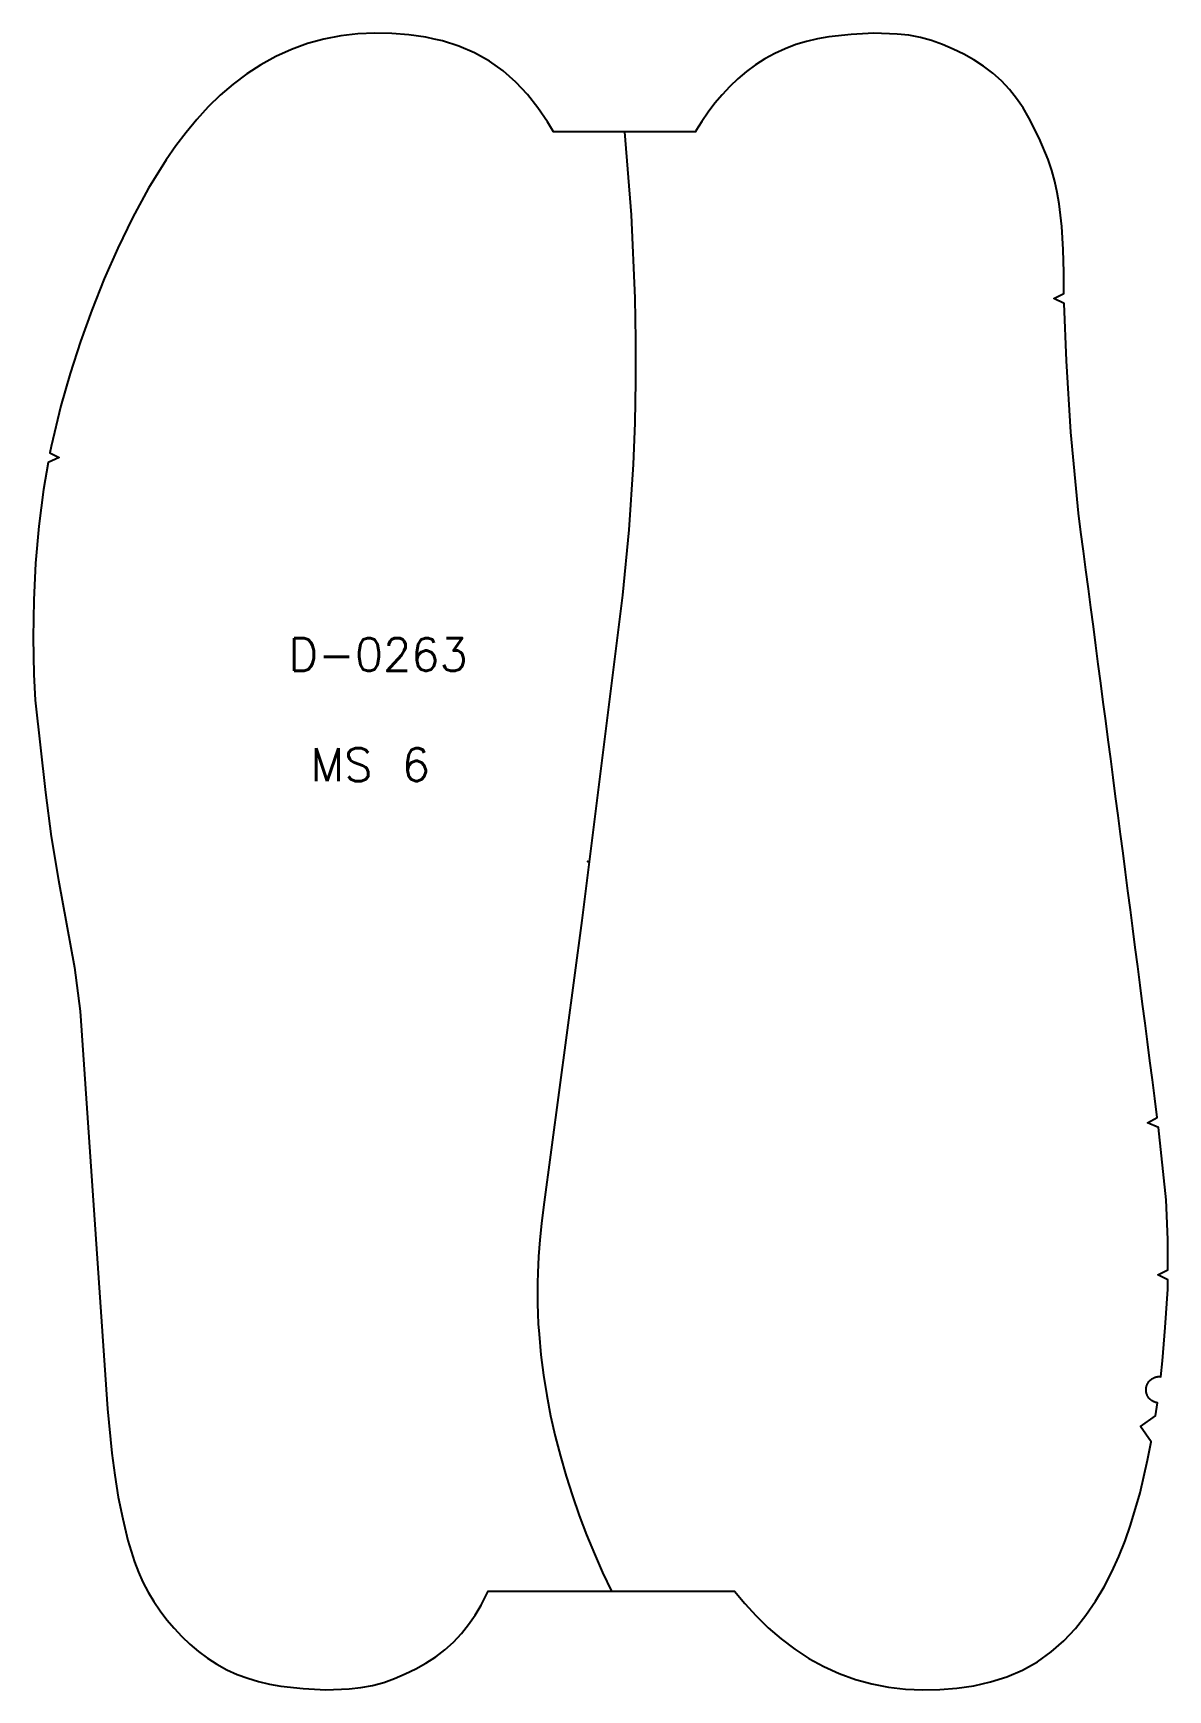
# Model space of a CAD drawing. Extents: x -3600 to 4663, y 5 to 334.
# Drawn here: x -1770.9 to -1598.5, y 4.9 to 256.7 of the extents above; entities that cross this region are included whole.
import ezdxf

# ---------------------------------------------------------------- set-up
doc = ezdxf.new("R2010")
doc.units = 0
doc.layers.add('DEFAULT', color=7, linetype='CONTINUOUS')
doc.styles.add('MTXPL_ARIAL', font='txt.shx', dxfattribs={"height": 0.2})

# ---------------------------------------------------------------- blocks, each defined once
blk = doc.blocks.new('*X15')
at = {"layer": 'DEFAULT', "color": 7, "style": 'MTXPL_ARIAL'}
for s, p in [('D-0263', (-1732.08, 159.76)), ('MS 6', (-1728.77, 143.01))]:
    blk.add_text(s, height=5, dxfattribs=at).set_placement(p)

msp = doc.modelspace()

# ---------------------------------------------------------------- linework, layer by layer
at = {"layer": 'DEFAULT', "color": 7}
msp.add_lwpolyline([(-1630.53, 5.18), (-1627.96, 5.56), (-1625.42, 6.12), (-1622.94, 6.89), (-1620.55, 7.9), (-1618.3, 9.17), (-1616.21, 10.68), (-1614.29, 12.39), (-1612.53, 14.27), (-1610.93, 16.28), (-1609.48, 18.39), (-1608.17, 20.59), (-1606.99, 22.86), (-1605.94, 25.18), (-1604.99, 27.55), (-1604.15, 29.96), (-1602.71, 34.85), (-1601.56, 39.81), (-1601.04, 42.63), (-1602.65, 44.95), (-1600.37, 46.57), (-1600.08, 48.55), (-1600.14, 48.56), (-1600.21, 48.57), (-1600.28, 48.58), (-1600.35, 48.6), (-1600.41, 48.62), (-1600.48, 48.64), (-1600.54, 48.67), (-1600.6, 48.69), (-1600.67, 48.72), (-1600.73, 48.75), (-1600.79, 48.79), (-1600.85, 48.82), (-1600.91, 48.86), (-1600.96, 48.9), (-1601.02, 48.94), (-1601.07, 48.98), (-1601.13, 49.03), (-1601.18, 49.07), (-1601.23, 49.12), (-1601.27, 49.17), (-1601.32, 49.22), (-1601.36, 49.27), (-1601.41, 49.33), (-1601.45, 49.39), (-1601.48, 49.44), (-1601.52, 49.5), (-1601.55, 49.56), (-1601.59, 49.62), (-1601.62, 49.68), (-1601.64, 49.75), (-1601.67, 49.81), (-1601.69, 49.88), (-1601.71, 49.94), (-1601.73, 50.01), (-1601.75, 50.07), (-1601.76, 50.14), (-1601.78, 50.21), (-1601.79, 50.28), (-1601.79, 50.35), (-1601.8, 50.41), (-1601.8, 50.48), (-1601.8, 50.55), (-1601.8, 50.62), (-1601.79, 50.69), (-1601.79, 50.76), (-1601.78, 50.83), (-1601.77, 50.89), (-1601.75, 50.96), (-1601.74, 51.03), (-1601.72, 51.09), (-1601.7, 51.16), (-1601.68, 51.22), (-1601.65, 51.29), (-1601.62, 51.35), (-1601.59, 51.41), (-1601.56, 51.47), (-1601.53, 51.53), (-1601.49, 51.59), (-1601.46, 51.65), (-1601.42, 51.7), (-1601.38, 51.76), (-1601.33, 51.81), (-1601.29, 51.86), (-1601.24, 51.91), (-1601.2, 51.96), (-1601.15, 52.01), (-1601.09, 52.05), (-1601.04, 52.1), (-1600.99, 52.14), (-1600.93, 52.18), (-1600.87, 52.21), (-1600.82, 52.25), (-1600.76, 52.28), (-1600.7, 52.31), (-1600.63, 52.34), (-1600.57, 52.37), (-1600.51, 52.4), (-1600.44, 52.42), (-1600.38, 52.44), (-1600.31, 52.46), (-1600.25, 52.48), (-1600.18, 52.49), (-1600.11, 52.5), (-1600.05, 52.51), (-1599.98, 52.52), (-1599.91, 52.52), (-1599.84, 52.53), (-1599.77, 52.53), (-1599.7, 52.52), (-1599.64, 52.52), (-1599.57, 52.51), (-1599.29, 54.91), (-1598.87, 59.99), (-1598.51, 65.83), (-1598.49, 67.25), (-1599.99, 68.01), (-1598.48, 68.75), (-1598.5, 73.38), (-1598.74, 79.41), (-1599.92, 90.36), (-1601.6, 91.11), (-1600.09, 91.9, 0.000768), (-1612.07, 183.72), (-1613.24, 196.05), (-1613.89, 206.88), (-1614.22, 215.6), (-1615.79, 216.36), (-1614.27, 217.1), (-1614.29, 220.33), (-1614.38, 223.81), (-1614.59, 227.28), (-1614.99, 230.73), (-1615.29, 232.45), (-1615.66, 234.15), (-1616.13, 235.82), (-1616.68, 237.47), (-1618.01, 240.7), (-1619.59, 243.82), (-1620.48, 245.32), (-1621.46, 246.77), (-1622.55, 248.14), (-1623.75, 249.42), (-1625.06, 250.59), (-1626.47, 251.65), (-1627.95, 252.6), (-1629.5, 253.47), (-1631.08, 254.26), (-1632.71, 254.97), (-1634.37, 255.57), (-1636.08, 256.04), (-1637.83, 256.35), (-1639.6, 256.53), (-1643.15, 256.68), (-1646.59, 256.48), (-1650.01, 256.11), (-1651.7, 255.81), (-1653.38, 255.42), (-1655.03, 254.93), (-1656.63, 254.32), (-1658.2, 253.61), (-1659.7, 252.79), (-1661.15, 251.87), (-1662.52, 250.86), (-1663.82, 249.75), (-1665.05, 248.57), (-1666.21, 247.33), (-1667.31, 246.02), (-1668.34, 244.67), (-1669.3, 243.27), (-1670.18, 241.82), (-1670.25, 241.68), (-1691.83, 241.68), (-1692.74, 243.22), (-1694.19, 245.33), (-1695.79, 247.34), (-1697.55, 249.21), (-1699.47, 250.93), (-1701.56, 252.44), (-1703.81, 253.7), (-1706.2, 254.71), (-1708.68, 255.49), (-1709.95, 255.77), (-1711.22, 256.05), (-1713.79, 256.43), (-1716.39, 256.63), (-1718.98, 256.68), (-1721.58, 256.56), (-1724.16, 256.26), (-1726.71, 255.77), (-1729.22, 255.09), (-1731.66, 254.21), (-1734.01, 253.14), (-1736.27, 251.89), (-1738.44, 250.49), (-1740.5, 248.94), (-1742.45, 247.25), (-1744.29, 245.46), (-1746.02, 243.56), (-1747.66, 241.59), (-1749.2, 239.54), (-1750.66, 237.44), (-1753.36, 233.1), (-1755.81, 228.62), (-1758.04, 224.02), (-1760.08, 219.34), (-1761.96, 214.6), (-1763.7, 209.81), (-1765.28, 204.97), (-1766.68, 200.06), (-1768.17, 193.85), (-1768.34, 192.9), (-1766.95, 192.2), (-1768.61, 191.44), (-1769.31, 187.34), (-1770.03, 181.75), (-1770.53, 176.13), (-1770.81, 170.49), (-1770.89, 164.85), (-1770.78, 159.22), (-1770.57, 155.3), (-1769.02, 141.29), (-1768.14, 134.61), (-1767.05, 127.97), (-1764.63, 114.71), (-1763.73, 108.04), (-1759.59, 47.61), (-1758.93, 40.89), (-1758.49, 37.55), (-1757.95, 34.22), (-1757.28, 30.91), (-1756.48, 27.63), (-1756.01, 26.01), (-1755.49, 24.4), (-1754.9, 22.82), (-1754.22, 21.28), (-1753.43, 19.78), (-1752.56, 18.34), (-1751.6, 16.93), (-1750.56, 15.58), (-1749.47, 14.28), (-1748.31, 13.03), (-1747.08, 11.85), (-1745.78, 10.75), (-1744.4, 9.73), (-1742.96, 8.81), (-1741.45, 7.99), (-1739.89, 7.28), (-1738.28, 6.68), (-1736.64, 6.19), (-1734.96, 5.79), (-1733.27, 5.49), (-1729.85, 5.12), (-1726.41, 4.92), (-1722.86, 5.08), (-1721.09, 5.26), (-1719.34, 5.57), (-1717.63, 6.04), (-1715.97, 6.64), (-1714.34, 7.35), (-1712.75, 8.14), (-1711.21, 9), (-1709.72, 9.96), (-1708.32, 11.01), (-1707.01, 12.18), (-1705.81, 13.47), (-1704.72, 14.84), (-1703.74, 16.28), (-1702.84, 17.79), (-1701.76, 19.92), (-1664.32, 19.92), (-1662.76, 18.04), (-1661.03, 16.15), (-1659.19, 14.35), (-1657.24, 12.67), (-1655.18, 11.12), (-1653.02, 9.71), (-1650.75, 8.47), (-1648.4, 7.4), (-1645.96, 6.51), (-1643.45, 5.83), (-1640.91, 5.34), (-1638.32, 5.04), (-1635.72, 4.92), (-1633.13, 4.97)], format="xyb", close=True, dxfattribs=at)
at = {"layer": 'DEFAULT'}
msp.add_lwpolyline([(-1681.04, 241.68), (-1680.05, 229.08), (-1679.48, 216.43), (-1679.36, 210.11), (-1679.36, 203.78), (-1679.49, 197.46), (-1679.74, 191.15), (-1680.4, 181.21), (-1681.32, 171.29), (-1687.54, 121.84), (-1693.37, 78.25), (-1693.66, 75.77), (-1693.91, 73.29), (-1694.1, 70.8), (-1694.23, 68.31), (-1694.27, 66.76), (-1694.28, 65.2), (-1694.26, 63.65), (-1694.21, 62.09), (-1694.14, 60.53), (-1694.03, 58.97), (-1693.74, 55.86), (-1693.35, 52.75), (-1692.85, 49.65), (-1692.26, 46.56), (-1691.57, 43.49), (-1690.78, 40.44), (-1689.91, 37.41), (-1688.96, 34.41), (-1687.92, 31.44), (-1686.81, 28.5), (-1685.62, 25.6), (-1684.37, 22.74), (-1683.04, 19.92)], dxfattribs=at)
msp.add_point((-1686.59, 130.8), dxfattribs=at)

# ---------------------------------------------------------------- block references
at = {"layer": 'DEFAULT', "color": 7}
msp.add_blockref('*X15', (0, 0), dxfattribs=at)

doc.saveas('drawing.dxf')
